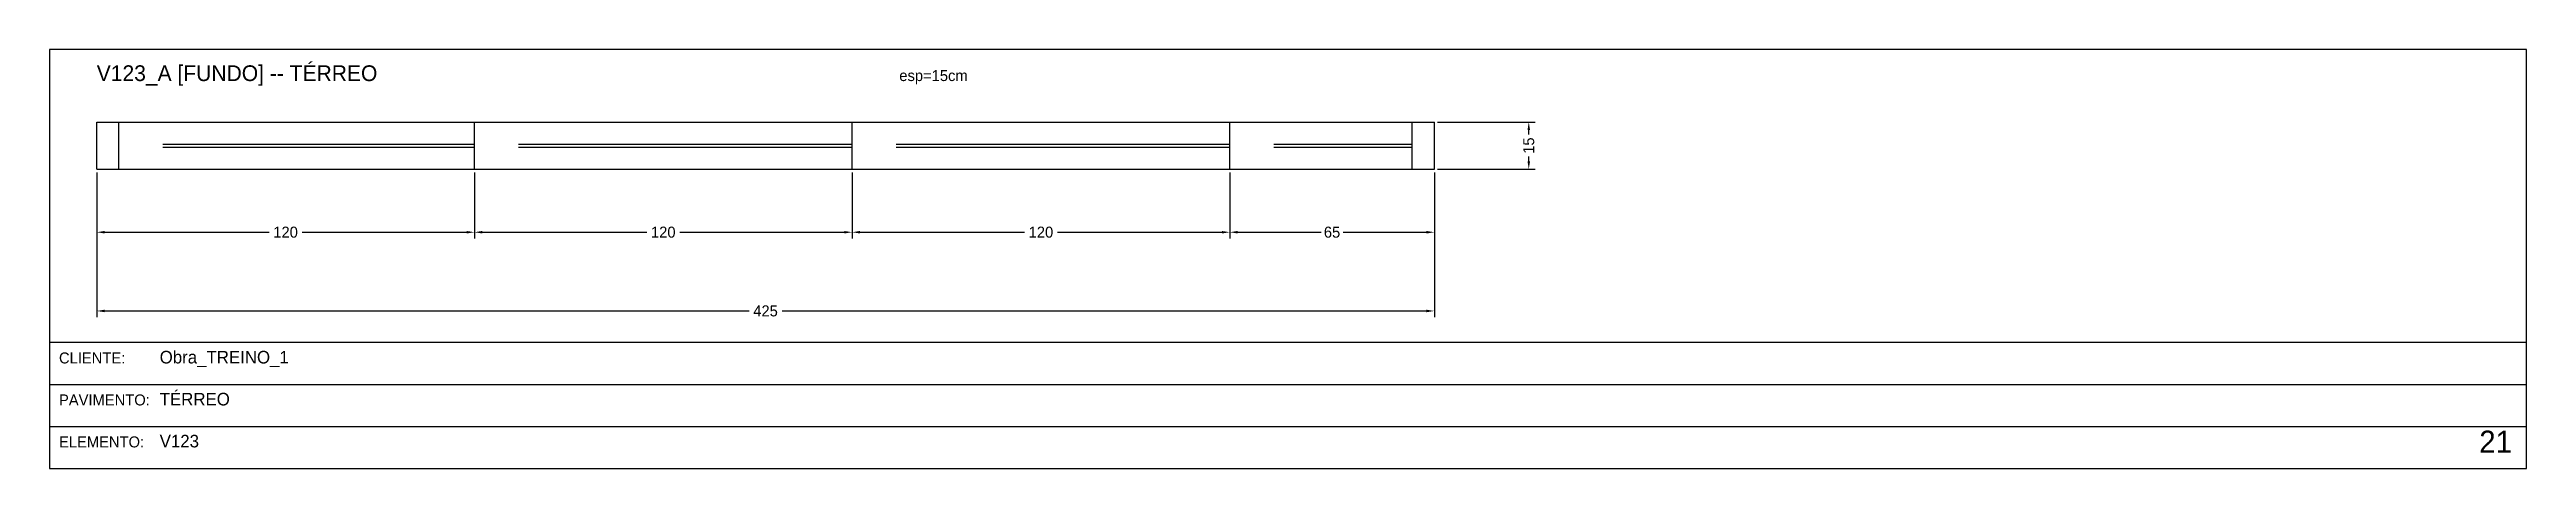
# Model space of a CAD drawing. Header units: metres. Extents: x 0 to 3208, y -1382 to -20.
# Drawn here: x 0 to 787, y -918 to -785 of the extents above; entities that cross this region are included whole.
import ezdxf

# ---------------------------------------------------------------- set-up
doc = ezdxf.new("R2010")
doc.units = ezdxf.units.M
for name, color, linetype in [('BORDA_CELULA', 9, 'Continuous'), ('CARIMBO', 9, 'Continuous'), ('COTA', 241, 'Continuous'), ('NOMENCLATURA', 7, 'Continuous'), ('Painéis', 200, 'Continuous'), ('SARR_2.2x7', 40, 'Continuous')]:
    doc.layers.add(name, color=color, linetype=linetype)
doc.dimstyles.new('COTA', dxfattribs={"dimtxt": 3.5, "dimasz": 2.5, "dimexe": 2, "dimexo": 1, "dimgap": 0.9, "dimtad": 1, "dimdec": 0, "dimrnd": 1, "dimcen": 2.5, "dimclrd": 4, "dimclre": 4, "dimclrt": 4, "dimazin": 3, "dimtfac": 1, "dimtmove": 0, "dimatfit": 3})

msp = doc.modelspace()

# ---------------------------------------------------------------- texts
at = {"layer": 'CARIMBO', "color": 9}
for s, p in [('CLIENTE:', (3, -884.67)), ('PAVIMENTO:', (3, -898)), ('ELEMENTO:', (3, -911.33))]:
    msp.add_text(s, height=3.5, dxfattribs=at).set_placement(p)
at = {"layer": 'CARIMBO', "color": 2}
for s, p in [('Obra_TREINO_1', (35, -884.67)), ('TÉRREO', (35, -898)), ('V123', (35, -911.33))]:
    msp.add_text(s, height=4, dxfattribs=at).set_placement(p)
at = {"layer": 'CARIMBO', "color": 3}
msp.add_text('21', height=7, dxfattribs=at).set_placement((772, -913))
at = {"layer": 'COTA'}
msp.add_text('esp=15cm', height=3.5, dxfattribs=at).set_placement((270, -795))
at = {"layer": 'NOMENCLATURA'}
msp.add_text('V123_A [FUNDO] -- TÉRREO', height=5, dxfattribs=at).set_placement((15, -795))

# ---------------------------------------------------------------- blocks, each defined once
blk = doc.blocks.new('_CLOSEDFILLED')
at = {"color": 0, "linetype": 'BYBLOCK'}
blk.add_solid([(-1, 0.16), (0, 0), (-1, -0.16)], dxfattribs=at)
blk = doc.blocks.new('*D124')
at = {"color": 4}
for p, q in [((15, -824), (15, -845)), ((135, -824), (135, -845)), ((17.5, -843), (69.75, -843)), ((80.25, -843), (132.5, -843))]:
    blk.add_line(p, q, dxfattribs=at)
at = {"layer": 'Defpoints'}
for p in [(15, -823), (135, -823), (15, -843)]:
    blk.add_point(p, dxfattribs=at)
at = {"layer": 'COTA', "color": 4, "xscale": 2.5, "yscale": 2.5, "rotation": 180}
blk.add_blockref('_CLOSEDFILLED', (15, -843), dxfattribs=at)
at = {"layer": 'COTA', "color": 4, "xscale": 2.5, "yscale": 2.5}
blk.add_blockref('_CLOSEDFILLED', (135, -843), dxfattribs=at)
at = {"layer": 'COTA', "color": 4, "insert": (75, -843), "char_height": 3.5, "attachment_point": 5}
blk.add_mtext('120', dxfattribs=at)
blk = doc.blocks.new('*D125')
at = {"color": 4}
for p, q in [((135, -824), (135, -845)), ((255, -824), (255, -845)), ((137.5, -843), (189.75, -843)), ((200.25, -843), (252.5, -843))]:
    blk.add_line(p, q, dxfattribs=at)
at = {"layer": 'Defpoints'}
for p in [(135, -823), (255, -823), (135, -843)]:
    blk.add_point(p, dxfattribs=at)
at = {"layer": 'COTA', "color": 4, "xscale": 2.5, "yscale": 2.5, "rotation": 180}
blk.add_blockref('_CLOSEDFILLED', (135, -843), dxfattribs=at)
at = {"layer": 'COTA', "color": 4, "xscale": 2.5, "yscale": 2.5}
blk.add_blockref('_CLOSEDFILLED', (255, -843), dxfattribs=at)
at = {"layer": 'COTA', "color": 4, "insert": (195, -843), "char_height": 3.5, "attachment_point": 5}
blk.add_mtext('120', dxfattribs=at)
blk = doc.blocks.new('*D126')
at = {"color": 4}
for p, q in [((255, -824), (255, -845)), ((375, -824), (375, -845)), ((257.5, -843), (309.75, -843)), ((320.25, -843), (372.5, -843))]:
    blk.add_line(p, q, dxfattribs=at)
at = {"layer": 'Defpoints'}
for p in [(255, -823), (375, -823), (255, -843)]:
    blk.add_point(p, dxfattribs=at)
at = {"layer": 'COTA', "color": 4, "xscale": 2.5, "yscale": 2.5, "rotation": 180}
blk.add_blockref('_CLOSEDFILLED', (255, -843), dxfattribs=at)
at = {"layer": 'COTA', "color": 4, "xscale": 2.5, "yscale": 2.5}
blk.add_blockref('_CLOSEDFILLED', (375, -843), dxfattribs=at)
at = {"layer": 'COTA', "color": 4, "insert": (315, -843), "char_height": 3.5, "attachment_point": 5}
blk.add_mtext('120', dxfattribs=at)
blk = doc.blocks.new('*D127')
at = {"color": 4}
for p, q in [((375, -824), (375, -845)), ((440, -824), (440, -845)), ((377.5, -843), (404, -843)), ((411, -843), (437.5, -843))]:
    blk.add_line(p, q, dxfattribs=at)
at = {"layer": 'Defpoints'}
for p in [(375, -823), (440, -823), (375, -843)]:
    blk.add_point(p, dxfattribs=at)
at = {"layer": 'COTA', "color": 4, "xscale": 2.5, "yscale": 2.5, "rotation": 180}
blk.add_blockref('_CLOSEDFILLED', (375, -843), dxfattribs=at)
at = {"layer": 'COTA', "color": 4, "xscale": 2.5, "yscale": 2.5}
blk.add_blockref('_CLOSEDFILLED', (440, -843), dxfattribs=at)
at = {"layer": 'COTA', "color": 4, "insert": (407.5, -843), "char_height": 3.5, "attachment_point": 5}
blk.add_mtext('65', dxfattribs=at)
blk = doc.blocks.new('*D128')
at = {"color": 4}
for p, q in [((15, -824), (15, -870)), ((440, -824), (440, -870)), ((17.5, -868), (222.25, -868)), ((232.75, -868), (437.5, -868))]:
    blk.add_line(p, q, dxfattribs=at)
at = {"layer": 'Defpoints'}
for p in [(15, -823), (440, -823), (15, -868)]:
    blk.add_point(p, dxfattribs=at)
at = {"layer": 'COTA', "color": 4, "xscale": 2.5, "yscale": 2.5, "rotation": 180}
blk.add_blockref('_CLOSEDFILLED', (15, -868), dxfattribs=at)
at = {"layer": 'COTA', "color": 4, "xscale": 2.5, "yscale": 2.5}
blk.add_blockref('_CLOSEDFILLED', (440, -868), dxfattribs=at)
at = {"layer": 'COTA', "color": 4, "insert": (227.5, -868), "char_height": 3.5, "attachment_point": 5}
blk.add_mtext('425', dxfattribs=at)
blk = doc.blocks.new('*D129')
at = {"color": 4}
for p, q in [((441, -808), (472, -808)), ((470, -812), (470, -810.5)), ((441, -823), (472, -823)), ((470, -820.5), (470, -819))]:
    blk.add_line(p, q, dxfattribs=at)
at = {"layer": 'Defpoints'}
for p in [(440, -808), (440, -823), (470, -823)]:
    blk.add_point(p, dxfattribs=at)
at = {"layer": 'COTA', "color": 4, "xscale": 2.5, "yscale": 2.5}
for p, rotation in [((470, -808), 90), ((470, -823), 270)]:
    blk.add_blockref('_CLOSEDFILLED', p, dxfattribs=dict(at, rotation=rotation))
at = {"layer": 'COTA', "color": 4, "insert": (470, -815.5), "char_height": 3.5, "attachment_point": 5, "rotation": 90}
blk.add_mtext('15', dxfattribs=at)

# ---------------------------------------------------------------- dimensions: what is measured, and where the dimension line sits
at = {"layer": 'COTA'}
dim = msp.add_linear_dim(base=(470, -823), p1=(440, -823), p2=(440, -808), angle=90, dimstyle='COTA', dxfattribs=at)
dim.commit()
dim.dimension.update_dxf_attribs({"geometry": '*D129', "text_midpoint": (470, -815.5)})
for base, p1, p2, picture, middle in [((15, -843), (15, -823), (135, -823), '*D124', (75, -843)), ((15, -868), (15, -823), (440, -823), '*D128', (227.5, -868)), ((135, -843), (135, -823), (255, -823), '*D125', (195, -843)), ((255, -843), (255, -823), (375, -823), '*D126', (315, -843)), ((375, -843), (375, -823), (440, -823), '*D127', (407.5, -843))]:
    dim = msp.add_linear_dim(base=base, p1=p1, p2=p2, dimstyle='COTA', dxfattribs=at)
    dim.commit()
    dim.dimension.update_dxf_attribs({"geometry": picture, "text_midpoint": middle})

# ---------------------------------------------------------------- linework, layer by layer
at = {"layer": 'BORDA_CELULA'}
for points in [[(0, -918), (787, -918), (787, -785), (0, -785)], [(0, -918), (787, -918), (787, -878), (0, -878)]]:
    msp.add_lwpolyline(points, close=True, dxfattribs=at)
at = {"layer": 'CARIMBO'}
for p, q in [((0, -891.33), (787, -891.33)), ((0, -904.67), (787, -904.67)), ((0, -918), (787, -918))]:
    msp.add_line(p, q, dxfattribs=at)
at = {"layer": 'Painéis'}
for points in [[(15, -823), (15, -808)], [(15, -808), (135, -808)], [(135, -808), (255, -808)], [(135, -823), (135, -808)], [(255, -808), (375, -808)], [(255, -823), (255, -808)], [(375, -808), (440, -808)], [(375, -823), (375, -808)], [(440, -823), (440, -808)], [(15, -823), (135, -823)], [(135, -823), (255, -823)], [(255, -823), (375, -823)], [(375, -823), (440, -823)]]:
    msp.add_lwpolyline(points, dxfattribs=at)
at = {"layer": 'SARR_2.2x7'}
for points in [[(22, -823), (22, -808)], [(433, -823), (433, -808)], [(36, -815), (135, -815)], [(36, -816), (135, -816)], [(149, -815), (255, -815)], [(149, -816), (255, -816)], [(269, -815), (375, -815)], [(269, -816), (375, -816)], [(389, -815), (433, -815)], [(389, -816), (433, -816)]]:
    msp.add_lwpolyline(points, dxfattribs=at)

msp.set_redraw_order([(e.dxf.handle, doc.entitydb.next_handle()) for e in msp.query("TEXT MTEXT ATTDEF DIMENSION ARC_DIMENSION")])  # texts and dimensions are drawn at this point

doc.saveas('drawing.dxf')
